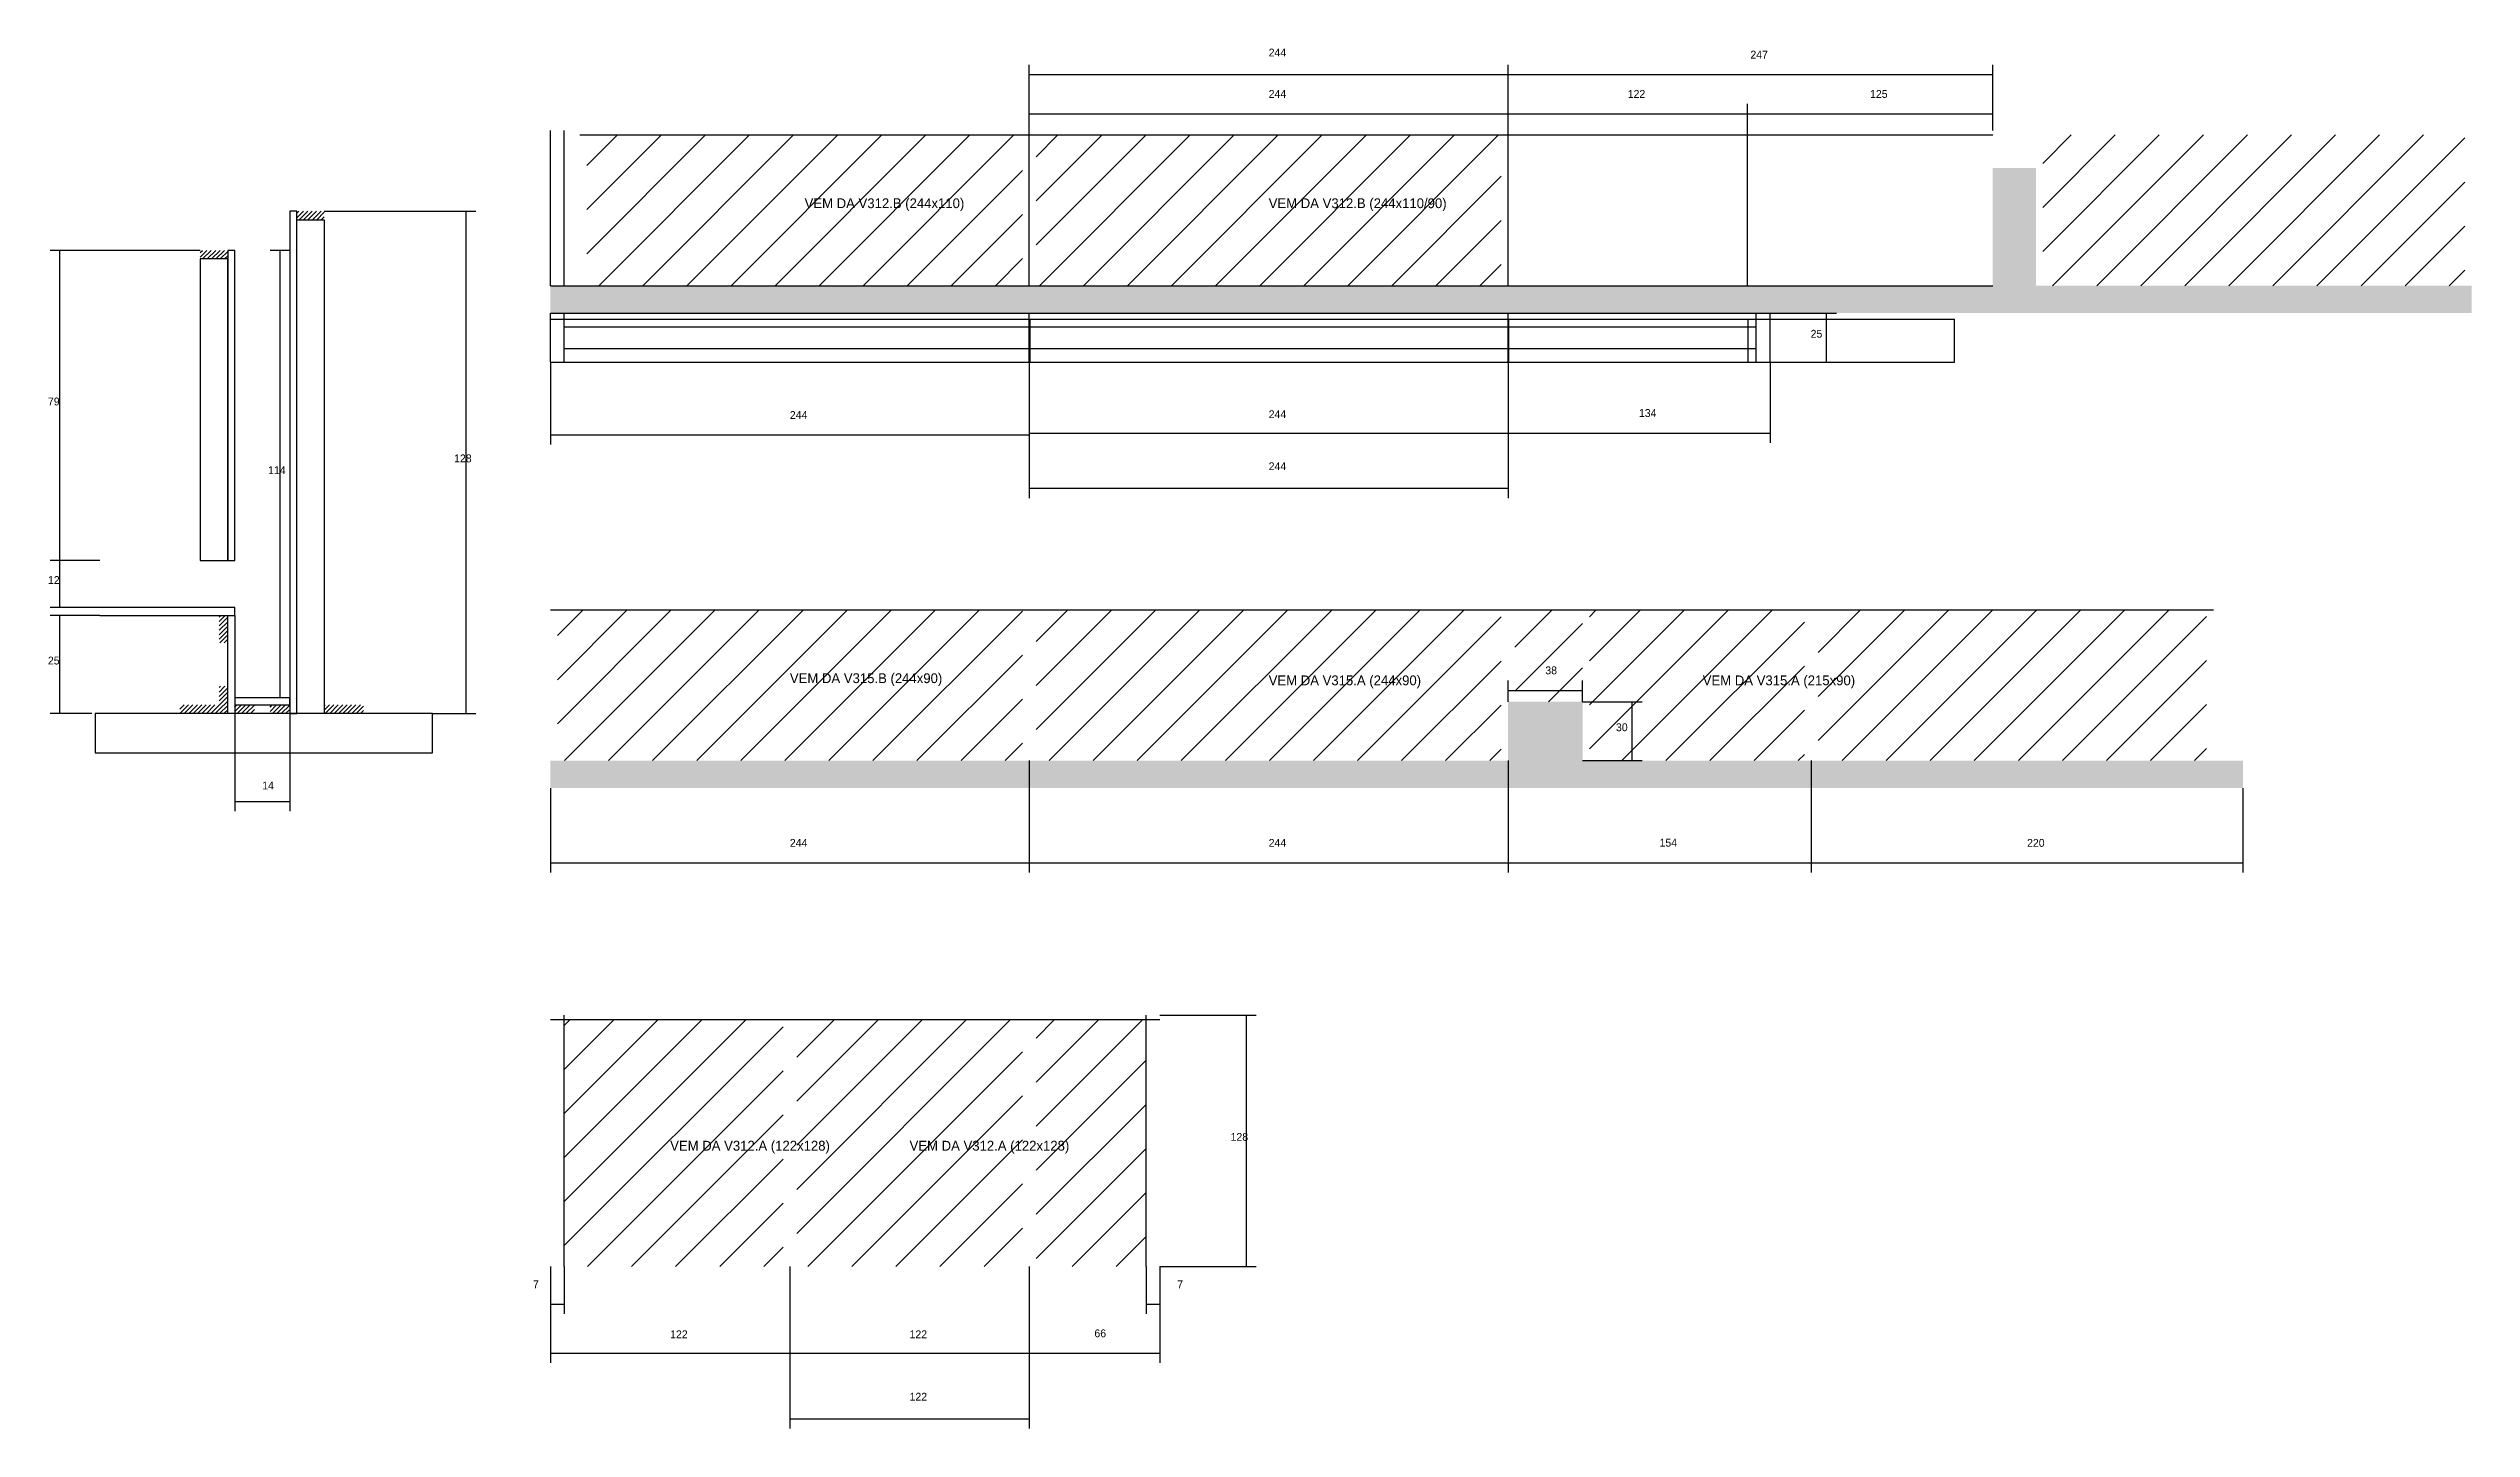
# Model space of a CAD drawing. Header units: metres. Extents: x -2848 to 22762, y -49062 to 1016.
# Drawn here: x 17491 to 18726, y -44685 to -43982 of the extents above; entities that cross this region are included whole.
import ezdxf

# ---------------------------------------------------------------- set-up
doc = ezdxf.new("R2010")
doc.units = ezdxf.units.M
for name, color, linetype in [('COTA', 4, 'Continuous'), ('Hachura', 253, 'Continuous'), ('Madeira', 126, 'Continuous'), ('Painéis', 200, 'Continuous'), ('SARR_2.2x10', 40, 'Continuous'), ('SARR_2.2x7', 40, 'Continuous'), ('SARR_3.5x7', 81, 'Continuous'), ('Texto Seção', 7, 'Continuous')]:
    doc.layers.add(name, color=color, linetype=linetype)

msp = doc.modelspace()

# ---------------------------------------------------------------- texts
at = {"layer": 'COTA'}
for s, p in [('244', (18112.9, -43985.6)), ('247', (18358.4, -43986.7)), ('244', (18112.9, -44006.7)), ('122', (18295.9, -44006.7)), ('125', (18419.4, -44006.7)), ('25', (18389.1, -44128.9)), ('79', (17490.8, -44163.4)), ('244', (17868.9, -44170.3)), ('244', (18112.9, -44169.9)), ('134', (18301.6, -44169.3)), ('114', (17603, -44198.4)), ('128', (17697.8, -44192.4)), ('244', (18112.9, -44196.4)), ('12', (17490.8, -44254.4)), ('25', (17490.8, -44295.4)), ('38', (18253.9, -44300.4)), ('30', (18289.9, -44329.4)), ('14', (17600, -44359.1)), ('244', (17868.9, -44388.3)), ('244', (18112.9, -44388.3)), ('154', (18312.1, -44388.2)), ('220', (18499.4, -44388.3)), ('128', (18093.5, -44538.1)), ('7', (17738, -44613.2)), ('7', (18066.3, -44613.2)), ('122', (17807.9, -44638.7)), ('122', (17929.9, -44638.7)), ('66', (18024.1, -44638.2)), ('122', (17929.9, -44670.5))]:
    msp.add_text(s, height=4, dxfattribs=at).set_placement(p)
at = {"layer": 'Texto Seção'}
for s, p in [('VEM DA V312.B^J(244x110)', (17876.4, -44062.9)), ('VEM DA V312.B^J(244x110/90)', (18112.9, -44062.9)), ('VEM DA V315.B^J(244x90)', (17868.9, -44304.9)), ('VEM DA V315.A^J(244x90)', (18112.9, -44306)), ('VEM DA V315.A^J(215x90)', (18334.1, -44306)), ('VEM DA V312.A^J(122x128)', (17807.9, -44543.1)), ('VEM DA V312.A^J(122x128)', (17929.9, -44543.1))]:
    msp.add_text(s, height=5, dxfattribs=at).set_placement(p)

# ---------------------------------------------------------------- hatches: boundary and pattern name
at = {"layer": 'COTA'}
h = msp.add_hatch(dxfattribs=at)
h.set_pattern_fill('AR-CONC', scale=0.03)
h.paths.add_polyline_path([(18503.9, -44042.4), (18481.9, -44042.4), (18481.9, -44102.4), (17746.9, -44102.4), (17746.9, -44116.4), (18368.4, -44116.4), (18725.9, -44116.4), (18725.9, -44102.4), (18503.9, -44102.4)])
h = msp.add_hatch(dxfattribs=at)
h.set_pattern_fill('AR-CONC', scale=0.03)
h.paths.add_polyline_path([(18234.9, -44344.4), (17746.9, -44344.4), (17746.9, -44358.4), (18609.4, -44358.4), (18609.4, -44344.4), (18272.9, -44344.4), (18272.9, -44314.4), (18234.9, -44314.4)])
at = {"layer": 'Hachura'}
h = msp.add_hatch(dxfattribs=at)
h.set_pattern_fill('ANSI31', scale=5)
h.paths.add_polyline_path([(17987.4, -44025.6), (17765.4, -44025.6), (17765.4, -44102.4), (17987.4, -44102.4)])
h = msp.add_hatch(dxfattribs=at)
h.set_pattern_fill('ANSI31', scale=5)
h.paths.add_polyline_path([(17994.4, -44025.6), (17994.4, -44102.4), (18231.4, -44102.4), (18231.4, -44025.6)])
h = msp.add_hatch(dxfattribs=at)
h.set_pattern_fill('ANSI31', scale=5)
h.paths.add_polyline_path([(18507.4, -44025.6), (18507.4, -44102.4), (18722.4, -44102.4), (18722.4, -44025.6)])
h = msp.add_hatch(dxfattribs=at)
h.set_pattern_fill('ANSI31', scale=5)
h.paths.add_polyline_path([(17987.4, -44344.4), (17987.4, -44267.6), (17750.4, -44267.6), (17750.4, -44344.4)])
h = msp.add_hatch(dxfattribs=at)
h.set_pattern_fill('ANSI31', scale=5)
h.paths.add_polyline_path([(18231.4, -44267.6), (17994.4, -44267.6), (17994.4, -44344.4), (18231.4, -44344.4)])
h = msp.add_hatch(dxfattribs=at)
h.set_pattern_fill('ANSI31', scale=5)
h.paths.add_polyline_path([(18238.4, -44267.6), (18238.4, -44314.4), (18272.9, -44314.4), (18272.9, -44267.6)])
h = msp.add_hatch(dxfattribs=at)
h.set_pattern_fill('ANSI31', scale=5)
h.paths.add_polyline_path([(18385.9, -44344.4), (18385.9, -44267.6), (18276.4, -44267.6), (18276.4, -44344.4)])
h = msp.add_hatch(dxfattribs=at)
h.set_pattern_fill('ANSI31', scale=5)
h.paths.add_polyline_path([(18590.9, -44344.4), (18590.9, -44267.6), (18392.9, -44267.6), (18392.9, -44344.4)])
h = msp.add_hatch(dxfattribs=at)
h.set_pattern_fill('ANSI31', scale=5)
h.paths.add_polyline_path([(17753.9, -44476.3), (17753.9, -44602.1), (17865.4, -44602.1), (17865.4, -44476.3)])
h = msp.add_hatch(dxfattribs=at)
h.set_pattern_fill('ANSI31', scale=5)
h.paths.add_polyline_path([(17872.4, -44602.1), (17987.4, -44602.1), (17987.4, -44476.3), (17872.4, -44476.3)])
h = msp.add_hatch(dxfattribs=at)
h.set_pattern_fill('ANSI31', scale=5)
h.paths.add_polyline_path([(17994.4, -44602.1), (18050.4, -44602.1), (18050.4, -44476.3), (17994.4, -44476.3)])
at = {"layer": 'SARR_2.2x10'}
h = msp.add_hatch(dxfattribs=at)
h.set_pattern_fill('ANSI31', scale=0.5)
h.paths.add_polyline_path([(17558, -44316), (17558, -44320.4), (17578, -44320.4), (17578, -44316)])
h = msp.add_hatch(dxfattribs=at)
h.set_pattern_fill('ANSI31', scale=0.5)
h.paths.add_polyline_path([(17631.6, -44316), (17631.6, -44320.4), (17651.6, -44320.4), (17651.6, -44316)])
at = {"layer": 'SARR_2.2x7'}
h = msp.add_hatch(dxfattribs=at)
h.set_pattern_fill('ANSI31', scale=0.5)
h.paths.add_polyline_path([(17617.6, -44064.4), (17617.6, -44068.8), (17631.6, -44068.8), (17631.6, -44064.4)])
h = msp.add_hatch(dxfattribs=at)
h.set_pattern_fill('ANSI31', scale=0.5)
h.paths.add_polyline_path([(17582.4, -44084.4), (17582.4, -44088.8), (17568.4, -44088.8), (17568.4, -44084.4)])
h = msp.add_hatch(dxfattribs=at)
h.set_pattern_fill('ANSI31', scale=0.5)
h.paths.add_polyline_path([(17582.4, -44284.4), (17578, -44284.4), (17578, -44270.4), (17582.4, -44270.4)])
h = msp.add_hatch(dxfattribs=at)
h.set_pattern_fill('ANSI31', scale=0.5)
h.paths.add_polyline_path([(17582.4, -44320.4), (17578, -44320.4), (17578, -44306.4), (17582.4, -44306.4)])
h = msp.add_hatch(dxfattribs=at)
h.set_pattern_fill('ANSI31', scale=0.5)
h.paths.add_polyline_path([(17596, -44320.4), (17596, -44316), (17596, -44316), (17586, -44316), (17586, -44316), (17586, -44320.4), (17586, -44320.4), (17596, -44320.4)])
h = msp.add_hatch(dxfattribs=at)
h.set_pattern_fill('ANSI31', scale=0.5)
h.paths.add_polyline_path([(17604, -44320.4), (17604, -44316), (17604, -44316), (17614, -44316), (17614, -44316), (17614, -44320.4), (17614, -44320.4), (17604, -44320.4)])

# ---------------------------------------------------------------- linework, layer by layer
at = {"layer": 'COTA'}
for p, q in [((17990.9, -44023.4), (17990.9, -43989.8)), ((17990.9, -43994.8), (18234.9, -43994.8)), ((18234.9, -44023.4), (18234.9, -43989.8)), ((18234.9, -44023.4), (18234.9, -43989.8)), ((18234.9, -43994.8), (18481.9, -43994.8)), ((18481.9, -44023.4), (18481.9, -43989.8)), ((17990.9, -44023.4), (17990.9, -44009.8)), ((17990.9, -44014.8), (18234.9, -44014.8)), ((18234.9, -44023.4), (18234.9, -44009.8)), ((18234.9, -44023.4), (18234.9, -44009.8)), ((18234.9, -44014.8), (18356.9, -44014.8)), ((18356.9, -44023.4), (18356.9, -44009.8)), ((18356.9, -44023.4), (18356.9, -44009.8)), ((18356.9, -44014.8), (18481.9, -44014.8)), ((18481.9, -44023.4), (18481.9, -44009.8)), ((17631.6, -44064.4), (17708.9, -44064.4)), ((17703.9, -44320.4), (17703.9, -44064.4)), ((17568.4, -44084.4), (17491.9, -44084.4)), ((17496.9, -44242.4), (17496.9, -44084.4)), ((17614, -44084.4), (17604.1, -44084.4)), ((17609.1, -44312.4), (17609.1, -44084.4)), ((18368.4, -44116.4), (18402.2, -44116.4)), ((18397.2, -44141.4), (18397.2, -44116.4)), ((17746.9, -44141.4), (17746.9, -44183.4)), ((17990.9, -44141.4), (17990.9, -44182.5)), ((17990.9, -44141.4), (17990.9, -44183.4)), ((17990.9, -44141.4), (17990.9, -44210.6)), ((18234.9, -44141.4), (18234.9, -44182.5)), ((18234.9, -44141.4), (18234.9, -44182.5)), ((18234.9, -44141.4), (18234.9, -44210.6)), ((18368.4, -44141.4), (18368.4, -44182.5)), ((18368.4, -44141.4), (18402.2, -44141.4)), ((17746.9, -44178.4), (17990.9, -44178.4)), ((17990.9, -44177.5), (18234.9, -44177.5)), ((18234.9, -44177.5), (18368.4, -44177.5)), ((17990.9, -44205.6), (18234.9, -44205.6)), ((17517.3, -44242.4), (17491.9, -44242.4)), ((17517.3, -44242.4), (17491.9, -44242.4)), ((17496.9, -44266.4), (17496.9, -44242.4)), ((17517.3, -44266.4), (17491.9, -44266.4)), ((17517.3, -44270.4), (17491.9, -44270.4)), ((17496.9, -44320.4), (17496.9, -44270.4)), ((18234.9, -44314.4), (18234.9, -44303.6)), ((18272.9, -44314.4), (18272.9, -44303.6)), ((17614, -44312.4), (17604.1, -44312.4)), ((18234.9, -44308.6), (18272.9, -44308.6)), ((18272.9, -44314.4), (18303.2, -44314.4)), ((18298.2, -44344.4), (18298.2, -44314.4)), ((17513.1, -44320.4), (17491.9, -44320.4)), ((17586, -44320.4), (17586, -44370.2)), ((17614, -44320.4), (17614, -44370.2)), ((17686.8, -44320.4), (17708.9, -44320.4)), ((17990.9, -44344.4), (17990.9, -44401.4)), ((17990.9, -44344.4), (17990.9, -44401.4)), ((18234.9, -44344.4), (18234.9, -44401.4)), ((18234.9, -44344.4), (18234.9, -44401.4)), ((18272.9, -44344.4), (18303.2, -44344.4)), ((18389.4, -44344.4), (18389.4, -44401.4)), ((18389.4, -44344.4), (18389.4, -44401.4)), ((17586, -44365.2), (17614, -44365.2)), ((17746.9, -44358.4), (17746.9, -44401.4)), ((18609.4, -44358.4), (18609.4, -44401.4)), ((17746.9, -44396.4), (17990.9, -44396.4)), ((17990.9, -44396.4), (18234.9, -44396.4)), ((18234.9, -44396.4), (18389.4, -44396.4)), ((18389.4, -44396.4), (18609.4, -44396.4)), ((18057.4, -44474.1), (18106.6, -44474.1)), ((18101.6, -44602.1), (18101.6, -44474.1)), ((17746.9, -44602.1), (17746.9, -44651.3)), ((17746.9, -44602.1), (17746.9, -44626.3)), ((17753.9, -44602.1), (17753.9, -44626.3)), ((17868.9, -44602.1), (17868.9, -44651.3)), ((17868.9, -44602.1), (17868.9, -44651.3)), ((17868.9, -44602.1), (17868.9, -44684.7)), ((17990.9, -44602.1), (17990.9, -44651.3)), ((17990.9, -44602.1), (17990.9, -44651.3)), ((17990.9, -44602.1), (17990.9, -44684.7)), ((18050.4, -44602.1), (18050.4, -44626.3)), ((18057.4, -44602.1), (18106.6, -44602.1)), ((18057.4, -44602.1), (18057.4, -44651.3)), ((18057.4, -44602.1), (18057.4, -44626.3)), ((17746.9, -44621.3), (17753.9, -44621.3)), ((18050.4, -44621.3), (18057.4, -44621.3)), ((17746.9, -44646.3), (17868.9, -44646.3)), ((17868.9, -44646.3), (17990.9, -44646.3)), ((17990.9, -44646.3), (18057.4, -44646.3)), ((17868.9, -44679.7), (17990.9, -44679.7))]:
    msp.add_line(p, q, dxfattribs=at)
at = {"layer": 'Madeira'}
msp.add_lwpolyline([(17514.9, -44340.4), (17686.8, -44340.4), (17686.8, -44320.4), (17514.9, -44320.4)], close=True, dxfattribs=at)
at = {"layer": 'Painéis'}
for p, q in [((17746.9, -44102.4), (17746.9, -44023.4)), ((17990.9, -44102.4), (17990.9, -44023.4)), ((18234.9, -44102.4), (18234.9, -44023.4)), ((18356.9, -44102.4), (18356.9, -44023.4)), ((17746.9, -44102.4), (18481.9, -44102.4)), ((17746.9, -44116.4), (18368.4, -44116.4)), ((17746.9, -44141.4), (17746.9, -44116.4)), ((17746.9, -44119.4), (17991.3, -44119.4)), ((17746.9, -44141.4), (17746.9, -44119.4)), ((17990.9, -44141.4), (17990.9, -44116.4)), ((17991.3, -44141.4), (17991.3, -44119.4)), ((17991.3, -44119.4), (18235.3, -44119.4)), ((17991.3, -44141.4), (17991.3, -44119.4)), ((18234.9, -44141.4), (18234.9, -44116.4)), ((18235.3, -44141.4), (18235.3, -44119.4)), ((18235.3, -44119.4), (18357.3, -44119.4)), ((18235.3, -44141.4), (18235.3, -44119.4)), ((18357.3, -44141.4), (18357.3, -44119.4)), ((18357.3, -44119.4), (18462.4, -44119.4)), ((18357.3, -44141.4), (18357.3, -44119.4)), ((18368.4, -44141.4), (18368.4, -44116.4)), ((18462.4, -44141.4), (18462.4, -44119.4)), ((17746.9, -44141.4), (18368.4, -44141.4)), ((17746.9, -44141.4), (17991.3, -44141.4)), ((17991.3, -44141.4), (18235.3, -44141.4)), ((18235.3, -44141.4), (18357.3, -44141.4)), ((18357.3, -44141.4), (18462.4, -44141.4))]:
    msp.add_line(p, q, dxfattribs=at)
for points in [[(17617.6, -44320.4), (17617.6, -44064.4), (17614, -44064.4), (17614, -44320.4)], [(17582.4, -44242.4), (17586, -44242.4), (17586, -44084.4), (17582.4, -44084.4)], [(17582.4, -44320.4), (17582.4, -44270.4), (17586, -44270.4), (17586, -44320.4)], [(17614, -44312.4), (17586, -44312.4), (17586, -44316), (17614, -44316)]]:
    msp.add_lwpolyline(points, close=True, dxfattribs=at)
msp.add_lwpolyline([(17517.3, -44270.4), (17586, -44270.4), (17586, -44266.4), (17517.3, -44266.4)], dxfattribs=at)
at = {"layer": 'SARR_2.2x7'}
for p, q in [((17753.9, -44102.4), (17753.9, -44023.4)), ((17761.9, -44025.6), (17990.9, -44025.6)), ((17990.9, -44025.6), (18234.9, -44025.6)), ((18234.9, -44025.6), (18481.9, -44025.6)), ((17753.9, -44141.4), (17753.9, -44116.4)), ((18361.4, -44141.4), (18361.4, -44116.4)), ((17753.9, -44123.4), (17990.9, -44123.4)), ((17990.9, -44123.4), (18234.9, -44123.4)), ((18234.9, -44123.4), (18361.4, -44123.4)), ((17753.9, -44134.4), (17990.9, -44134.4)), ((17990.9, -44134.4), (18234.9, -44134.4)), ((18234.9, -44134.4), (18361.4, -44134.4)), ((17746.9, -44267.6), (17990.9, -44267.6)), ((17990.9, -44267.6), (18234.9, -44267.6)), ((18234.9, -44267.6), (18389.4, -44267.6)), ((18389.4, -44267.6), (18594.4, -44267.6)), ((17746.9, -44476.3), (17868.9, -44476.3)), ((17753.9, -44602.1), (17753.9, -44474.1)), ((17868.9, -44476.3), (17990.9, -44476.3)), ((17990.9, -44476.3), (18057.4, -44476.3)), ((18050.4, -44602.1), (18050.4, -44474.1))]:
    msp.add_line(p, q, dxfattribs=at)
at = {"layer": 'SARR_3.5x7'}
for points in [[(17617.6, -44068.8), (17631.6, -44068.8), (17631.6, -44320.4), (17617.6, -44320.4)], [(17582.4, -44088.8), (17568.4, -44088.8), (17568.4, -44242.4), (17582.4, -44242.4)]]:
    msp.add_lwpolyline(points, close=True, dxfattribs=at)

msp.set_redraw_order([(e.dxf.handle, doc.entitydb.next_handle()) for e in msp.query("TEXT MTEXT ATTDEF DIMENSION ARC_DIMENSION")])  # texts and dimensions are drawn at this point

doc.saveas('drawing.dxf')
